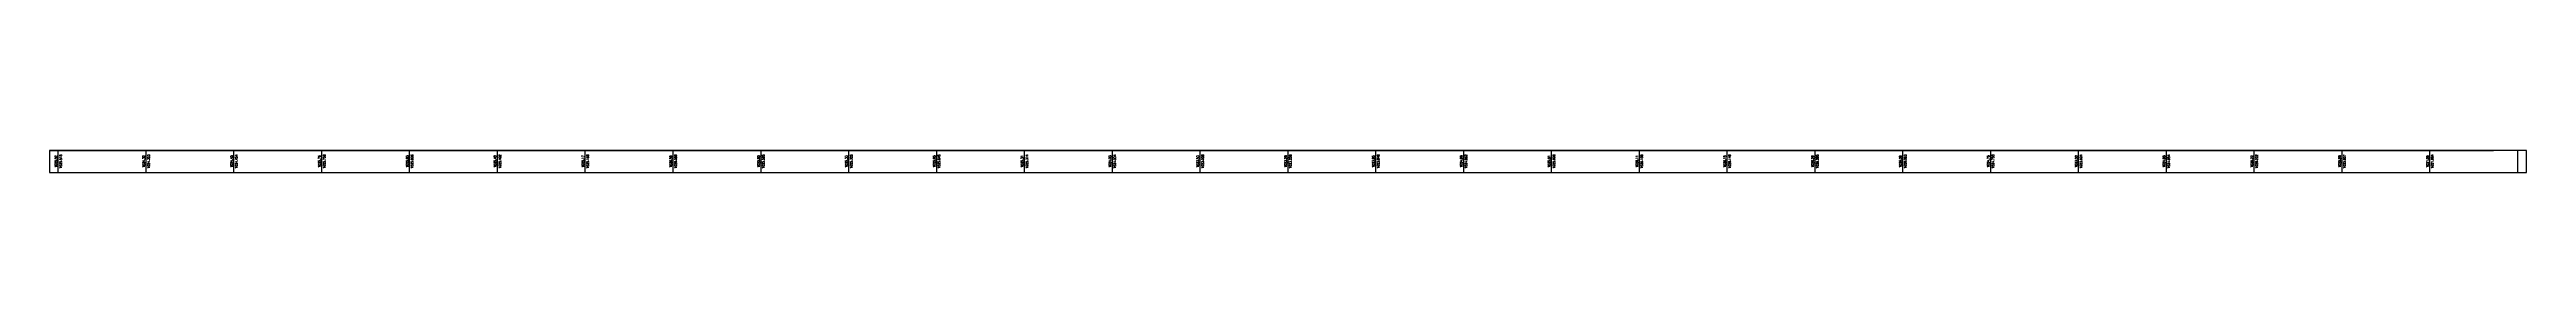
# Model space of a CAD drawing. Header units: metres. Extents: x 517023 to 519141, y 3924953 to 3927827.
# Drawn here: x 518249 to 518813, y 3925260 to 3925265 of the extents above; entities that cross this region are included whole.
import ezdxf

# ---------------------------------------------------------------- set-up
doc = ezdxf.new("R2010")
doc.units = ezdxf.units.M
doc.linetypes.add('CENTER2', pattern=[1.125, 0.75, -0.125, 0.125, -0.125])
doc.linetypes.add('DASHED', pattern=[0.75, 0.5, -0.25])
for name, color, linetype in [('C-ROAD-PROF-GRID-MAJR', 8, 'Continuous'), ('C-ROAD-PROF-TEXT', 11, 'Continuous'), ('C-ROAD-PROF-TICK', 7, 'Continuous'), ('C-ROAD-PROF-TTLB', 5, 'Continuous'), ('C-STRM-PIPE', 170, 'Continuous')]:
    doc.layers.add(name, color=color, linetype=linetype)
doc.styles.get("Standard").update_dxf_attribs({"font": 'simplex.shx'})

msp = doc.modelspace()

# ---------------------------------------------------------------- linework, layer by layer
at = {"layer": 'C-ROAD-PROF-GRID-MAJR', "color": 8, "linetype": 'Continuous', "lineweight": -3}
for p in [(518249.1, 3925265.34), (518813.1, 3925265.34)]:
    msp.add_line(p, (518805.59, 3925265.34), dxfattribs=at)
at = {"layer": 'C-ROAD-PROF-TICK', "color": 7, "linetype": 'Continuous', "lineweight": -3}
for p, q in [((518251.1, 3925260.34), (518251.1, 3925265.34)), ((518271.1, 3925260.34), (518271.1, 3925265.34)), ((518291.1, 3925260.34), (518291.1, 3925265.34)), ((518311.1, 3925260.34), (518311.1, 3925265.34)), ((518331.1, 3925260.34), (518331.1, 3925265.34)), ((518351.1, 3925260.34), (518351.1, 3925265.34)), ((518371.1, 3925260.34), (518371.1, 3925265.34)), ((518391.1, 3925260.34), (518391.1, 3925265.34)), ((518411.1, 3925260.34), (518411.1, 3925265.34)), ((518431.1, 3925260.34), (518431.1, 3925265.34)), ((518451.1, 3925260.34), (518451.1, 3925265.34)), ((518471.1, 3925260.34), (518471.1, 3925265.34)), ((518491.1, 3925260.34), (518491.1, 3925265.34)), ((518511.1, 3925260.34), (518511.1, 3925265.34)), ((518531.1, 3925260.34), (518531.1, 3925265.34)), ((518551.1, 3925260.34), (518551.1, 3925265.34)), ((518571.1, 3925260.34), (518571.1, 3925265.34)), ((518591.1, 3925260.34), (518591.1, 3925265.34)), ((518611.1, 3925260.34), (518611.1, 3925265.34)), ((518631.1, 3925260.34), (518631.1, 3925265.34)), ((518651.1, 3925260.34), (518651.1, 3925265.34)), ((518671.1, 3925260.34), (518671.1, 3925265.34)), ((518691.1, 3925260.34), (518691.1, 3925265.34)), ((518711.1, 3925260.34), (518711.1, 3925265.34)), ((518731.1, 3925260.34), (518731.1, 3925265.34)), ((518751.1, 3925260.34), (518751.1, 3925265.34)), ((518771.1, 3925260.34), (518771.1, 3925265.34)), ((518791.1, 3925260.34), (518791.1, 3925265.34)), ((518811.1, 3925260.34), (518811.1, 3925265.34))]:
    msp.add_line(p, q, dxfattribs=at)
at = {"layer": 'C-ROAD-PROF-TTLB', "color": 5, "linetype": 'Continuous', "lineweight": -3}
msp.add_3dface([(518249.1, 3925260.34), (518813.1, 3925260.34), (518813.1, 3925265.34), (518249.1, 3925265.34)], dxfattribs=at)
at = {"layer": 'C-STRM-PIPE', "color": 3, "linetype": 'DASHED', "lineweight": -3}
for p, q in [((518294.77, 3925265.34), (518428.61, 3925265.34)), ((518339.52, 3925265.34), (518473.38, 3925265.34)), ((518398.97, 3925265.34), (518532.84, 3925265.34)), ((518458.32, 3925265.34), (518592.21, 3925265.34)), ((518497.7, 3925265.34), (518631.6, 3925265.34)), ((518531.83, 3925265.34), (518665.74, 3925265.34)), ((518597.87, 3925265.34), (518731.8, 3925265.34))]:
    msp.add_line(p, q, dxfattribs=at)
at = {"layer": 'C-STRM-PIPE', "color": 6, "linetype": 'CENTER2', "lineweight": -3}
for p, q in [((518294.77, 3925265.34), (518428.61, 3925265.34)), ((518339.52, 3925265.34), (518473.38, 3925265.34)), ((518398.97, 3925265.34), (518532.84, 3925265.34)), ((518458.32, 3925265.34), (518592.21, 3925265.34)), ((518497.7, 3925265.34), (518631.6, 3925265.34)), ((518531.83, 3925265.34), (518665.74, 3925265.34)), ((518597.87, 3925265.34), (518731.8, 3925265.34))]:
    msp.add_line(p, q, dxfattribs=at)

# ---------------------------------------------------------------- texts
at = {"layer": 'C-ROAD-PROF-TEXT', "color": 11, "linetype": 'Continuous', "lineweight": -3, "char_height": 0.5, "rotation": 90}
for s, insert, attachment_point in [('1025.52', (518250.8, 3925262.84), 8), ('1025.515', (518251.4, 3925262.84), 2), ('1024.32', (518270.8, 3925262.84), 8), ('1024.323', (518271.4, 3925262.84), 2), ('1024.45', (518290.8, 3925262.84), 8), ('1024.454', (518291.4, 3925262.84), 2), ('1025.76', (518310.8, 3925262.84), 8), ('1025.758', (518311.4, 3925262.84), 2), ('1025.83', (518330.8, 3925262.84), 8), ('1025.826', (518331.4, 3925262.84), 2), ('1025.40', (518350.8, 3925262.84), 8), ('1025.402', (518351.4, 3925262.84), 2), ('1025.17', (518370.8, 3925262.84), 8), ('1025.168', (518371.4, 3925262.84), 2), ('1026.59', (518390.8, 3925262.84), 8), ('1026.589', (518391.4, 3925262.84), 2), ('1025.60', (518410.8, 3925262.84), 8), ('1025.595', (518411.4, 3925262.84), 2), ('1025.33', (518430.8, 3925262.84), 8), ('1025.325', (518431.4, 3925262.84), 2), ('1025.65', (518450.8, 3925262.84), 8), ('1025.645', (518451.4, 3925262.84), 2), ('1025.31', (518470.8, 3925262.84), 8), ('1025.314', (518471.4, 3925262.84), 2), ('1024.03', (518490.8, 3925262.84), 8), ('1024.034', (518491.4, 3925262.84), 2), ('1023.53', (518510.8, 3925262.84), 8), ('1023.528', (518511.4, 3925262.84), 2), ('1023.26', (518530.8, 3925262.84), 8), ('1023.259', (518531.4, 3925262.84), 2), ('1023.85', (518550.8, 3925262.84), 8), ('1023.846', (518551.4, 3925262.84), 2), ('1024.86', (518570.8, 3925262.84), 8), ('1024.862', (518571.4, 3925262.84), 2), ('1025.61', (518590.8, 3925262.84), 8), ('1025.606', (518591.4, 3925262.84), 2), ('1026.11', (518610.8, 3925262.84), 8), ('1026.109', (518611.4, 3925262.84), 2), ('1026.15', (518630.8, 3925262.84), 8), ('1026.149', (518631.4, 3925262.84), 2), ('1026.29', (518650.8, 3925262.84), 8), ('1026.285', (518651.4, 3925262.84), 2), ('1026.09', (518670.8, 3925262.84), 8), ('1026.093', (518671.4, 3925262.84), 2), ('1024.75', (518690.8, 3925262.84), 8), ('1024.750', (518691.4, 3925262.84), 2), ('1023.50', (518710.8, 3925262.84), 8), ('1023.504', (518711.4, 3925262.84), 2), ('1024.95', (518730.8, 3925262.84), 8), ('1024.954', (518731.4, 3925262.84), 2), ('1026.22', (518750.8, 3925262.84), 8), ('1026.222', (518751.4, 3925262.84), 2), ('1025.86', (518770.8, 3925262.84), 8), ('1025.857', (518771.4, 3925262.84), 2), ('1021.66', (518790.8, 3925262.84), 8), ('1021.664', (518791.4, 3925262.84), 2)]:
    msp.add_mtext(s, dxfattribs=dict(at, insert=insert, attachment_point=attachment_point))

doc.saveas('drawing.dxf')
